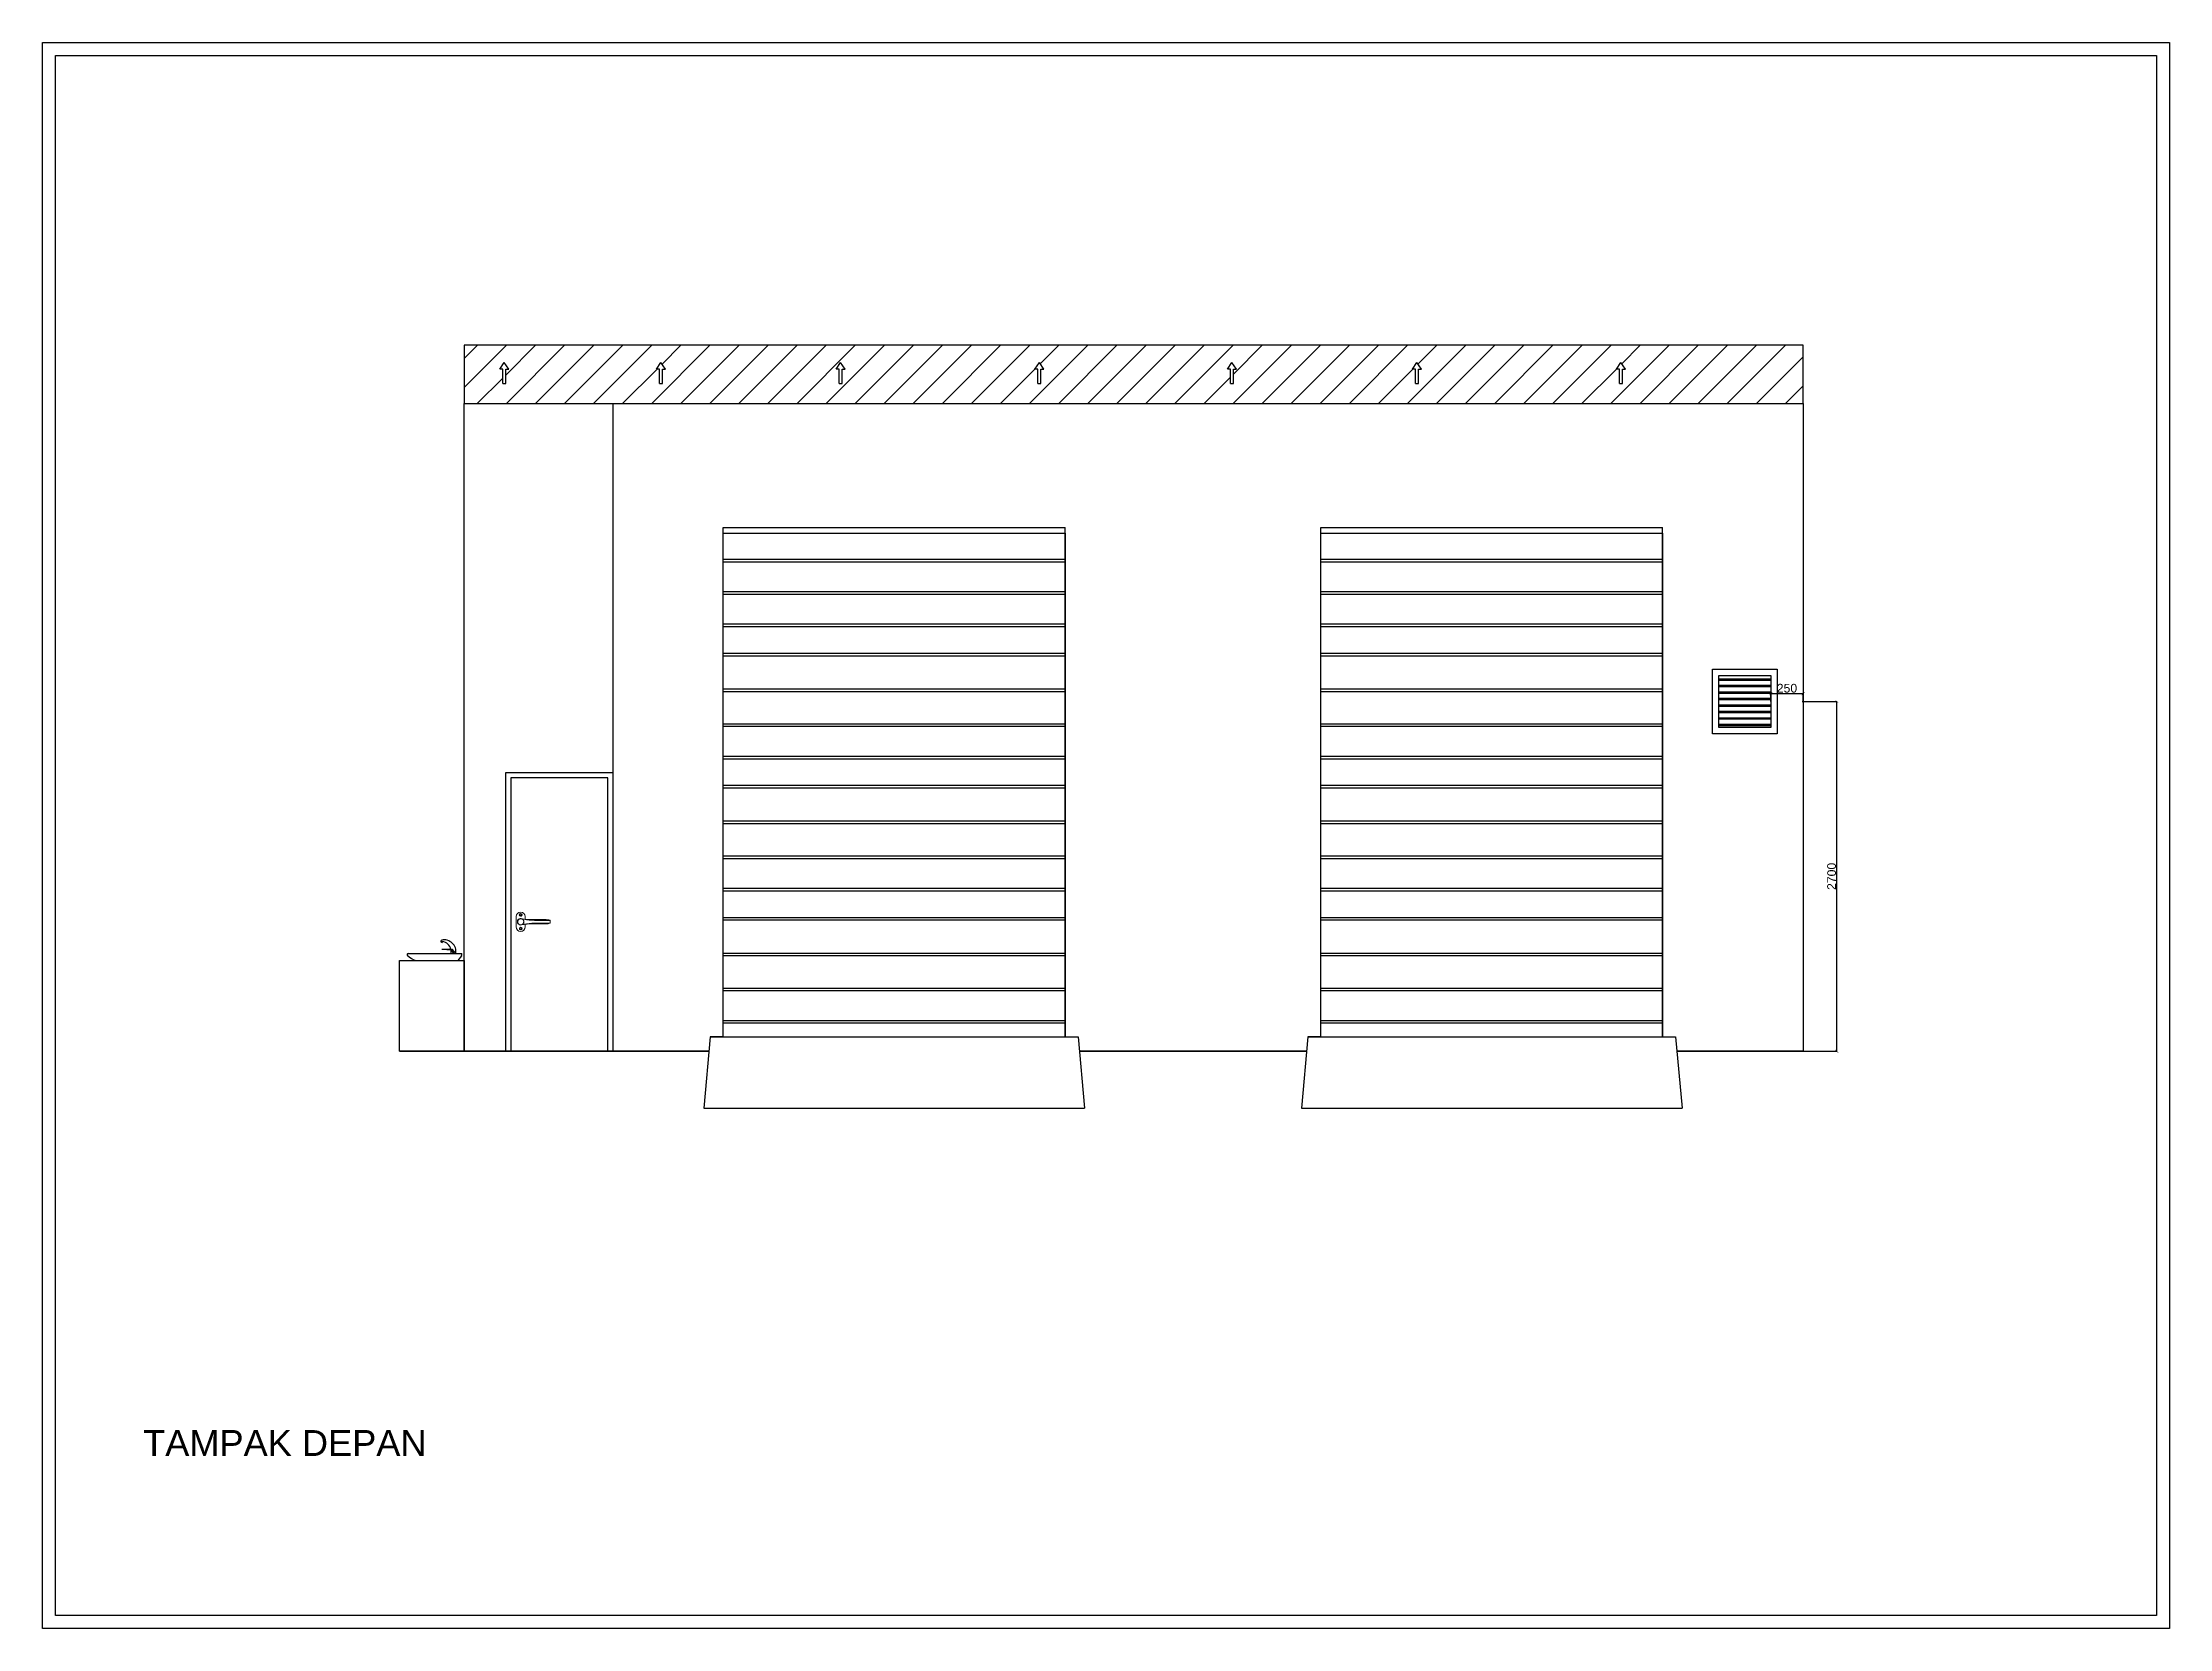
# Model space of a CAD drawing. Header units: millimetres. Extents: x -152054 to 94068, y -14280 to 91468.
# Drawn here: x -24612 to -8186, y 56711 to 68952 of the extents above; entities that cross this region are included whole.
import ezdxf

# ---------------------------------------------------------------- set-up
doc = ezdxf.new("R2010")
doc.units = ezdxf.units.MM
doc.linetypes.add('DASHED', pattern=[0.75, 0.5, -0.25])
doc.layers.add('001_Dark_1 5', color=7, linetype='Continuous', lineweight=0)
doc.styles.get("Standard").update_dxf_attribs({"font": 'arial.ttf'})
doc.dimstyles.new('ISO-25', dxfattribs={"dimtxt": 67.5, "dimasz": 22.5, "dimexe": 1.25, "dimexo": 0.625, "dimgap": 5.63, "dimtad": 1, "dimtoh": 1, "dimdec": 0, "dimtxsty": 'Standard', "dimblk": 'ARCHTICK', "dimcen": 2.5, "dimclrd": 40, "dimclre": 40, "dimclrt": 1, "dimadec": 0, "dimazin": 0, "dimtfac": 1, "dimtdec": 0, "dimtmove": 0, "dimatfit": 3, "dimldrblk": 'BOXFILLED', "dimfxl": 1, "dimarcsym": 0})

msp = doc.modelspace()

# ---------------------------------------------------------------- texts
at = {"insert": (-23835.5, 58242.1), "char_height": 200, "attachment_point": 1}
msp.add_mtext_dynamic_manual_height_columns('{\\C3;TAMPAK DEPAN}', width=2647.309, gutter_width=17.5, heights=[0], dxfattribs=at)

# ---------------------------------------------------------------- blocks, each defined once
blk = doc.blocks.new('_ArchTick')
at = {"color": 0, "linetype": 'ByBlock', "const_width": 0.15}
blk.add_lwpolyline([(-0.5, -0.5), (0.5, 0.5)], dxfattribs=at)
blk = doc.blocks.new('*D193')
at = {"color": 40, "lineweight": -2, "transparency": 16777216}
for p, q in [((-11022, 63866), (-10753, 63866)), ((-10755, 61166), (-10755, 63866)), ((-11015, 61166), (-10753, 61166))]:
    blk.add_line(p, q, dxfattribs=at)
at = {"layer": 'Defpoints', "color": 0, "transparency": 16777216}
for p in [(-11022, 63866), (-10755, 63866), (-11015, 61166)]:
    blk.add_point(p, dxfattribs=at)
at = {"color": 40, "lineweight": -2, "transparency": 16777216, "xscale": 22.5, "yscale": 22.5, "zscale": 22.5}
for p, rotation in [((-10755, 63866), 90), ((-10755, 61166), 270)]:
    blk.add_blockref('_ArchTick', p, dxfattribs=dict(at, rotation=rotation))
at = {"color": 1, "transparency": 16777216, "insert": (-10795, 62516), "char_height": 67.5, "attachment_point": 5, "rotation": 90}
blk.add_mtext('2700', dxfattribs=at)
blk = doc.blocks.new('_BoxFilled')
at = {"color": 0, "linetype": 'ByBlock', "lineweight": -2}
blk.add_line((-0.5, 0), (-1, 0), dxfattribs=at)
at = {"color": 0, "linetype": 'ByBlock'}
blk.add_solid([(-0.5, 0.5), (0.5, 0.5), (-0.5, -0.5), (0.5, -0.5)], dxfattribs=at)
blk = doc.blocks.new('*D194')
at = {"color": 40, "lineweight": -2, "transparency": 16777216}
for p, q in [((-11265, 63867), (-11265, 63929)), ((-11265, 63927), (-11015, 63927)), ((-11015, 63867), (-11015, 63929))]:
    blk.add_line(p, q, dxfattribs=at)
at = {"layer": 'Defpoints', "color": 0, "transparency": 16777216}
for p in [(-11015, 63927), (-11265, 63866), (-11015, 63866)]:
    blk.add_point(p, dxfattribs=at)
at = {"color": 40, "lineweight": -2, "transparency": 16777216, "xscale": 22.5, "yscale": 22.5, "zscale": 22.5, "rotation": 180}
blk.add_blockref('_ArchTick', (-11265, 63927), dxfattribs=at)
at = {"color": 40, "lineweight": -2, "transparency": 16777216, "xscale": 22.5, "yscale": 22.5, "zscale": 22.5}
blk.add_blockref('_ArchTick', (-11015, 63927), dxfattribs=at)
at = {"color": 1, "transparency": 16777216, "insert": (-11140, 63968), "char_height": 67.5, "attachment_point": 5}
blk.add_mtext('250', dxfattribs=at)

# ---------------------------------------------------------------- dimensions: what is measured, and where the dimension line sits
dim = msp.add_linear_dim(base=(-11015.4, 63927.4), p1=(-11265, 63866.1), p2=(-11015.4, 63866.1), dimstyle='ISO-25')
dim.commit()
dim.dimension.update_dxf_attribs({"geometry": '*D194', "text_midpoint": (-11140.2, 63967.5)})
dim = msp.add_linear_dim(base=(-10754.5, 63866.1), p1=(-11015.4, 61165.7), p2=(-11022.3, 63866.1), angle=90, dimstyle='ISO-25')
dim.commit()
dim.dimension.update_dxf_attribs({"geometry": '*D193', "text_midpoint": (-10794.6, 62515.9)})

# ---------------------------------------------------------------- hatches: boundary and pattern name
h = msp.add_hatch()
h.set_pattern_fill('ANSI31', color=3, scale=50)
h.set_pattern_definition([(45, (24089.32, 20809.27), (-112.2532, 112.2532), [])])
h.paths.add_polyline_path([(-11015.4, 66615.7), (-21355.4, 66615.7), (-21355.4, 66165.7), (-11015.4, 66165.7)])
h.paths.add_polyline_path([(-18413.9, 66431.6), (-18437.2, 66431.5), (-18437, 66321.4), (-18460.2, 66321.4), (-18460.4, 66431.5), (-18483.6, 66431.5), (-18448.9, 66482.6)], flags=16)
h.paths.add_polyline_path([(-16948.5, 66431.5), (-16913.7, 66482.6), (-16878.7, 66431.6), (-16902, 66431.5), (-16901.8, 66321.4), (-16925.1, 66321.4), (-16925.2, 66431.5)], flags=16)
h.paths.add_polyline_path([(-19801.2, 66431.6), (-19824.4, 66431.5), (-19824.2, 66321.4), (-19847.5, 66321.4), (-19847.6, 66431.5), (-19870.9, 66431.5), (-19836.1, 66482.6)], flags=16)
h.paths.add_polyline_path([(-15461.6, 66431.5), (-15426.9, 66482.6), (-15391.9, 66431.6), (-15415.2, 66431.5), (-15415, 66321.4), (-15438.2, 66321.4), (-15438.4, 66431.5)], flags=16)
h.paths.add_polyline_path([(-21011.6, 66431.6), (-21034.9, 66431.5), (-21034.7, 66321.4), (-21058, 66321.4), (-21058.1, 66431.5), (-21081.4, 66431.5), (-21046.6, 66482.6)], flags=16)
h.paths.add_polyline_path([(-14032.6, 66431.5), (-13997.8, 66482.6), (-13962.9, 66431.6), (-13986.1, 66431.5), (-13986, 66321.4), (-14009.2, 66321.4), (-14009.4, 66431.5)], flags=16)
h.paths.add_polyline_path([(-12457.7, 66431.5), (-12422.9, 66482.6), (-12388, 66431.6), (-12411.2, 66431.5), (-12411, 66321.4), (-12434.3, 66321.4), (-12434.4, 66431.5)], flags=16)
h = msp.add_hatch()
h.set_pattern_fill('ANSI32', color=3)
h.set_pattern_definition([(45, (24166.321, 20809.271), (-6.7351921, 6.7351921), []), (45, (24170.811, 20809.271), (-6.7351921, 6.7351921), [])])
h.paths.add_polyline_path([(-11265, 64041.1), (-11665, 64041.1), (-11665, 64031.1), (-11265, 64031.1)])
h.paths.add_polyline_path([(-11265, 63991.1), (-11665, 63991.1), (-11665, 63981.1), (-11265, 63981.1)])
h.paths.add_polyline_path([(-11265, 63941.1), (-11665, 63941.1), (-11665, 63931.1), (-11265, 63931.1)])
h.paths.add_polyline_path([(-11265, 63891.1), (-11665, 63891.1), (-11665, 63881.1), (-11265, 63881.1)])
h.paths.add_polyline_path([(-11265, 63841.1), (-11665, 63841.1), (-11665, 63831.1), (-11265, 63831.1)])
h.paths.add_polyline_path([(-11265, 63791.1), (-11665, 63791.1), (-11665, 63781.1), (-11265, 63781.1)])
h.paths.add_polyline_path([(-11265, 63741.1), (-11665, 63741.1), (-11665, 63731.1), (-11265, 63731.1)])
h.paths.add_polyline_path([(-11265, 63691.1), (-11665, 63691.1), (-11665, 63681.1), (-11265, 63681.1)])

# ---------------------------------------------------------------- linework, layer by layer
for points in [[(-24612.3, 68952.4), (-8186, 68952.4), (-8186, 56710.7), (-24612.3, 56710.7)], [(-24512.3, 68852.4), (-8286, 68852.4), (-8286, 56810.7), (-24512.3, 56810.7)], [(-21355.4, 66165.7), (-11015.4, 66165.7), (-11015.4, 66615.7), (-21355.4, 66615.7)], [(-11715, 64116.1), (-11215, 64116.1), (-11215, 63616.1), (-11715, 63616.1)], [(-21855.4, 61866), (-21355.4, 61866), (-21355.4, 61165.7), (-21855.4, 61165.7)]]:
    msp.add_lwpolyline(points, close=True)
for points in [[(-21058.1, 66431.5), (-21081.4, 66431.5), (-21046.6, 66482.6)], [(-21058, 66321.4), (-21058.1, 66431.5)], [(-21034.9, 66431.5), (-21011.6, 66431.6), (-21046.6, 66482.6)], [(-21034.7, 66321.4), (-21034.9, 66431.5)], [(-19847.6, 66431.5), (-19870.9, 66431.5), (-19836.1, 66482.6)], [(-19847.5, 66321.4), (-19847.6, 66431.5)], [(-19824.4, 66431.5), (-19801.2, 66431.6), (-19836.1, 66482.6)], [(-19824.2, 66321.4), (-19824.4, 66431.5)], [(-18460.4, 66431.5), (-18483.6, 66431.5), (-18448.9, 66482.6)], [(-18460.2, 66321.4), (-18460.4, 66431.5)], [(-18437.2, 66431.5), (-18413.9, 66431.6), (-18448.9, 66482.6)], [(-18437, 66321.4), (-18437.2, 66431.5)], [(-16925.2, 66431.5), (-16948.5, 66431.5), (-16913.7, 66482.6)], [(-16925.1, 66321.4), (-16925.2, 66431.5)], [(-16902, 66431.5), (-16878.7, 66431.6), (-16913.7, 66482.6)], [(-16901.8, 66321.4), (-16902, 66431.5)], [(-15438.4, 66431.5), (-15461.6, 66431.5), (-15426.9, 66482.6)], [(-15438.2, 66321.4), (-15438.4, 66431.5)], [(-15415.2, 66431.5), (-15391.9, 66431.6), (-15426.9, 66482.6)], [(-15415, 66321.4), (-15415.2, 66431.5)], [(-14009.4, 66431.5), (-14032.6, 66431.5), (-13997.8, 66482.6)], [(-14009.2, 66321.4), (-14009.4, 66431.5)], [(-13986.1, 66431.5), (-13962.9, 66431.6), (-13997.8, 66482.6)], [(-13986, 66321.4), (-13986.1, 66431.5)], [(-12434.4, 66431.5), (-12457.7, 66431.5), (-12422.9, 66482.6)], [(-12434.3, 66321.4), (-12434.4, 66431.5)], [(-12411.2, 66431.5), (-12388, 66431.6), (-12422.9, 66482.6)], [(-12411, 66321.4), (-12411.2, 66431.5)], [(-21058, 66321.4), (-21034.7, 66321.4)], [(-19847.5, 66321.4), (-19824.2, 66321.4)], [(-18460.2, 66321.4), (-18437, 66321.4)], [(-16925.1, 66321.4), (-16901.8, 66321.4)], [(-15438.2, 66321.4), (-15415, 66321.4)], [(-14009.2, 66321.4), (-13986, 66321.4)], [(-12434.3, 66321.4), (-12411, 66321.4)], [(-21355.4, 61165.7), (-21355.4, 66165.7), (-11015.4, 66165.7)], [(-19465.4, 61165.7), (-21355.4, 61165.7), (-21355.4, 66165.7), (-11015.4, 66165.7), (-11015.4, 61165.7), (-11990.4, 61165.7)], [(-20205.4, 61165.7), (-20205.4, 66165.7)], [(-19355.2, 65209.1), (-16715.4, 65209.1)], [(-19355.2, 61278.5), (-19355.2, 65209.1)], [(-19355.2, 61278.5), (-19355.2, 65165.7), (-16715.4, 65165.7), (-16715.4, 61278.5)], [(-16715.4, 61278.5), (-16715.4, 65209.1)], [(-14740.4, 65209.1), (-12100.4, 65209.1)], [(-14740.4, 61278.5), (-14740.4, 65209.1)], [(-14740.4, 61278.5), (-14740.4, 65165.7), (-12100.6, 65165.7), (-12100.6, 61278.5)], [(-12100.4, 61278.5), (-12100.4, 65209.1)], [(-19355.2, 64964.3), (-16715.4, 64964.3)], [(-19355.2, 64944.3), (-16715.4, 64944.3)], [(-14740.4, 64964.3), (-12100.6, 64964.3)], [(-14740.4, 64944.3), (-12100.6, 64944.3)], [(-19355.2, 64714.3), (-16715.4, 64714.3)], [(-19355.2, 64694.3), (-16715.4, 64694.3)], [(-14740.4, 64714.3), (-12100.6, 64714.3)], [(-14740.4, 64694.3), (-12100.6, 64694.3)], [(-19355.2, 64464.3), (-16715.4, 64464.3)], [(-19355.2, 64444.3), (-16715.4, 64444.3)], [(-14740.4, 64464.3), (-12100.6, 64464.3)], [(-14740.4, 64444.3), (-12100.6, 64444.3)], [(-19355.2, 64239.3), (-16715.4, 64239.3)], [(-14740.4, 64239.3), (-12100.6, 64239.3)], [(-19355.2, 64219.3), (-16715.4, 64219.3)], [(-14740.4, 64219.3), (-12100.6, 64219.3)], [(-11665, 64066.1), (-11265, 64066.1), (-11265, 63666.1), (-11665, 63666.1), (-11665, 64066.1)], [(-11665, 64066.1), (-11265, 64066.1)], [(-19355.2, 63964.3), (-16715.4, 63964.3)], [(-19355.2, 63944.3), (-16715.4, 63944.3)], [(-14740.4, 63964.3), (-12100.6, 63964.3)], [(-14740.4, 63944.3), (-12100.6, 63944.3)], [(-11665, 64041.1), (-11265, 64041.1)], [(-11665, 64031.1), (-11265, 64031.1)], [(-11665, 63991.1), (-11265, 63991.1)], [(-11665, 63981.1), (-11265, 63981.1)], [(-11665, 63941.1), (-11265, 63941.1)], [(-11665, 63931.1), (-11265, 63931.1)], [(-11665, 63891.1), (-11265, 63891.1)], [(-11665, 63881.1), (-11265, 63881.1)], [(-11665, 63841.1), (-11265, 63841.1)], [(-11665, 63831.1), (-11265, 63831.1)], [(-11665, 63791.1), (-11265, 63791.1)], [(-11665, 63781.1), (-11265, 63781.1)], [(-11665, 63741.1), (-11265, 63741.1)], [(-19355.2, 63694.3), (-16715.4, 63694.3)], [(-19355.2, 63674.3), (-16715.4, 63674.3)], [(-14740.4, 63694.3), (-12100.6, 63694.3)], [(-14740.4, 63674.3), (-12100.6, 63674.3)], [(-11665, 63731.1), (-11265, 63731.1)], [(-11665, 63691.1), (-11265, 63691.1)], [(-11665, 63681.1), (-11265, 63681.1)], [(-19355.2, 63444.3), (-16715.4, 63444.3)], [(-19355.2, 63424.3), (-16715.4, 63424.3)], [(-14740.4, 63444.3), (-12100.6, 63444.3)], [(-14740.4, 63424.3), (-12100.6, 63424.3)], [(-20205.4, 61165.7), (-20205.4, 63315.7), (-21035.7, 63315.7), (-21035.7, 61165.7), (-20205.4, 61165.7)], [(-20245.4, 61165.7), (-20245.4, 63275.7), (-20995.7, 63275.7), (-20995.7, 61165.7)], [(-19355.2, 63219.3), (-16715.4, 63219.3)], [(-19355.2, 63199.3), (-16715.4, 63199.3)], [(-14740.4, 63219.3), (-12100.6, 63219.3)], [(-14740.4, 63199.3), (-12100.6, 63199.3)], [(-19355.2, 62944.3), (-16715.4, 62944.3)], [(-19355.2, 62924.3), (-16715.4, 62924.3)], [(-14740.4, 62944.3), (-12100.6, 62944.3)], [(-14740.4, 62924.3), (-12100.6, 62924.3)], [(-19355.2, 62674.3), (-16715.4, 62674.3)], [(-19355.2, 62654.3), (-16715.4, 62654.3)], [(-14740.4, 62674.3), (-12100.6, 62674.3)], [(-14740.4, 62654.3), (-12100.6, 62654.3)], [(-19355.2, 62424.3), (-16715.4, 62424.3)], [(-14740.4, 62424.3), (-12100.6, 62424.3)], [(-19355.2, 62404.3), (-16715.4, 62404.3)], [(-14740.4, 62404.3), (-12100.6, 62404.3)], [(-19355.2, 62199.3), (-16715.4, 62199.3)], [(-19355.2, 62179.3), (-16715.4, 62179.3)], [(-14740.4, 62199.3), (-12100.6, 62199.3)], [(-14740.4, 62179.3), (-12100.6, 62179.3)], [(-21536.5, 62010.3), (-21527, 62006.2)], [(-21533.6, 62017.8), (-21530.5, 62023.4)], [(-21533.6, 62017.8), (-21524.1, 62013.8)], [(-21420.8, 61919.5), (-21445.9, 61951.7), (-21527.4, 61951.7)], [(-21435.2, 61919.5), (-21452.7, 61946.5), (-21527.4, 61951.7)], [(-21789.8, 61919.5), (-21374.9, 61919.5)], [(-21377, 61902.9), (-21405.1, 61866)], [(-19355.2, 61924.3), (-16715.4, 61924.3)], [(-19355.2, 61904.3), (-16715.4, 61904.3)], [(-14740.4, 61924.3), (-12100.6, 61924.3)], [(-14740.4, 61904.3), (-12100.6, 61904.3)], [(-19355.2, 61654.3), (-16715.4, 61654.3)], [(-19355.2, 61634.3), (-16715.4, 61634.3)], [(-14740.4, 61654.3), (-12100.6, 61654.3)], [(-14740.4, 61634.3), (-12100.6, 61634.3)], [(-19455.2, 61278.5), (-19505.2, 60726.9)], [(-19355.2, 61278.5), (-19455.2, 61278.5)], [(-19451.6, 61278.5), (-16615.4, 61278.5)], [(-19355.2, 61404.3), (-16715.4, 61404.3)], [(-19355.2, 61384.3), (-16715.4, 61384.3)], [(-16715.4, 61278.5), (-16615.4, 61278.5), (-16565.4, 60726.9)], [(-14840.4, 61278.5), (-14890.4, 60726.9)], [(-14740.4, 61278.5), (-14840.4, 61278.5)], [(-14836.8, 61278.5), (-12000.6, 61278.5)], [(-14740.4, 61404.3), (-12100.6, 61404.3)], [(-14740.4, 61384.3), (-12100.6, 61384.3)], [(-12100.6, 61278.5), (-12000.6, 61278.5), (-11950.6, 60726.9)], [(-21855.4, 61165.7), (-19465.4, 61165.7)], [(-16605.2, 61165.7), (-14850.6, 61165.7)], [(-14850.6, 61165.7), (-16605.2, 61165.7)], [(-11990.4, 61165.7), (-11015.4, 61165.7)], [(-19505.2, 60726.9), (-16565.4, 60726.9)], [(-14890.4, 60726.9), (-11950.6, 60726.9)]]:
    msp.add_lwpolyline(points)
for centre, radius, start, end in [((-21531.8, 62012.8), 5.3, 109.16359, 208.99769), ((-21509.5, 61935.7), 90.2, 349.6598, 103.51023), ((-21530, 62011.7), 6.23, 298.458, 19.70328), ((-21535.3, 61936.2), 78.4, 11.35825, 81.80537), ((-21535.3, 61936.2), 78.4, 347.69394, 7.67308), ((-21790.6, 61912.9), 6.68, 83.40232, 225.4), ((-21684.1, 62012.5), 152.4, 223.2171, 254.00817), ((-21391.7, 61913.2), 17.9, 324.71605, 20.62727)]:
    msp.add_arc(centre, radius, start, end)
at = {"layer": '001_Dark_1 5', "linetype": 'Continuous'}
for p, q in [((-20953.9, 62205.4), (-20953.9, 62126)), ((-20885.1, 62185.1), (-20885.1, 62205.4)), ((-20885.1, 62126), (-20885.1, 62146.4)), ((-20822.3, 62182.1), (-20723.1, 62182.1)), ((-20723.1, 62149.3), (-20822.3, 62149.3)), ((-20812.8, 62176.5), (-20695.5, 62176.5)), ((-20695.5, 62154.9), (-20812.8, 62154.9)), ((-20693.1, 62176.5), (-20693.1, 62154.9))]:
    msp.add_line(p, q, dxfattribs=at)
at = {"layer": '001_Dark_1 5', "linetype": 'DASHED'}
for centre, radius in [((-20919.5, 62218.6), 10.6), ((-20919.5, 62112.8), 10.6), ((-20919.5, 62218.6), 6.35), ((-20919.5, 62112.8), 6.35)]:
    msp.add_circle(centre, radius, dxfattribs=at)
at = {"layer": '001_Dark_1 5', "linetype": 'Continuous'}
for centre, radius, start, end in [((-20919.5, 62205.4), 34.4, 0, 180), ((-20919.5, 62126), 34.4, 180, 0), ((-20919.5, 62165.7), 25.4, 58.7771, 301.2229), ((-20919.5, 62165.7), 23.3, 81.90917, 278.09083), ((-20822.3, 62849.8), 667.7, 261.90917, 270), ((-20822.3, 61481.6), 667.7, 90, 98.09083), ((-20804.1, 62682.2), 505.7, 259.55562, 269.02108), ((-20804.1, 61649.3), 505.7, 90.97892, 100.44438), ((-20724.5, 62075.8), 106.3, 73.28547, 89.26281), ((-20724.5, 62255.6), 106.3, 270.73719, 286.71453), ((-20694.2, 62176.5), 1.19, 0, 73.31327), ((-20694.2, 62154.9), 1.19, 286.68673, 0)]:
    msp.add_arc(centre, radius, start, end, dxfattribs=at)
at = {"layer": '001_Dark_1 5', "linetype": 'DASHED'}
for radius, start, end in [(23.3, 278.09083, 81.90917), (25.4, 301.2229, 58.7771)]:
    msp.add_arc((-20919.5, 62165.7), radius, start, end, dxfattribs=at)

msp.set_redraw_order([(e.dxf.handle, doc.entitydb.next_handle()) for e in msp.query("TEXT MTEXT ATTDEF DIMENSION ARC_DIMENSION")])  # texts and dimensions are drawn at this point

doc.saveas('drawing.dxf')
